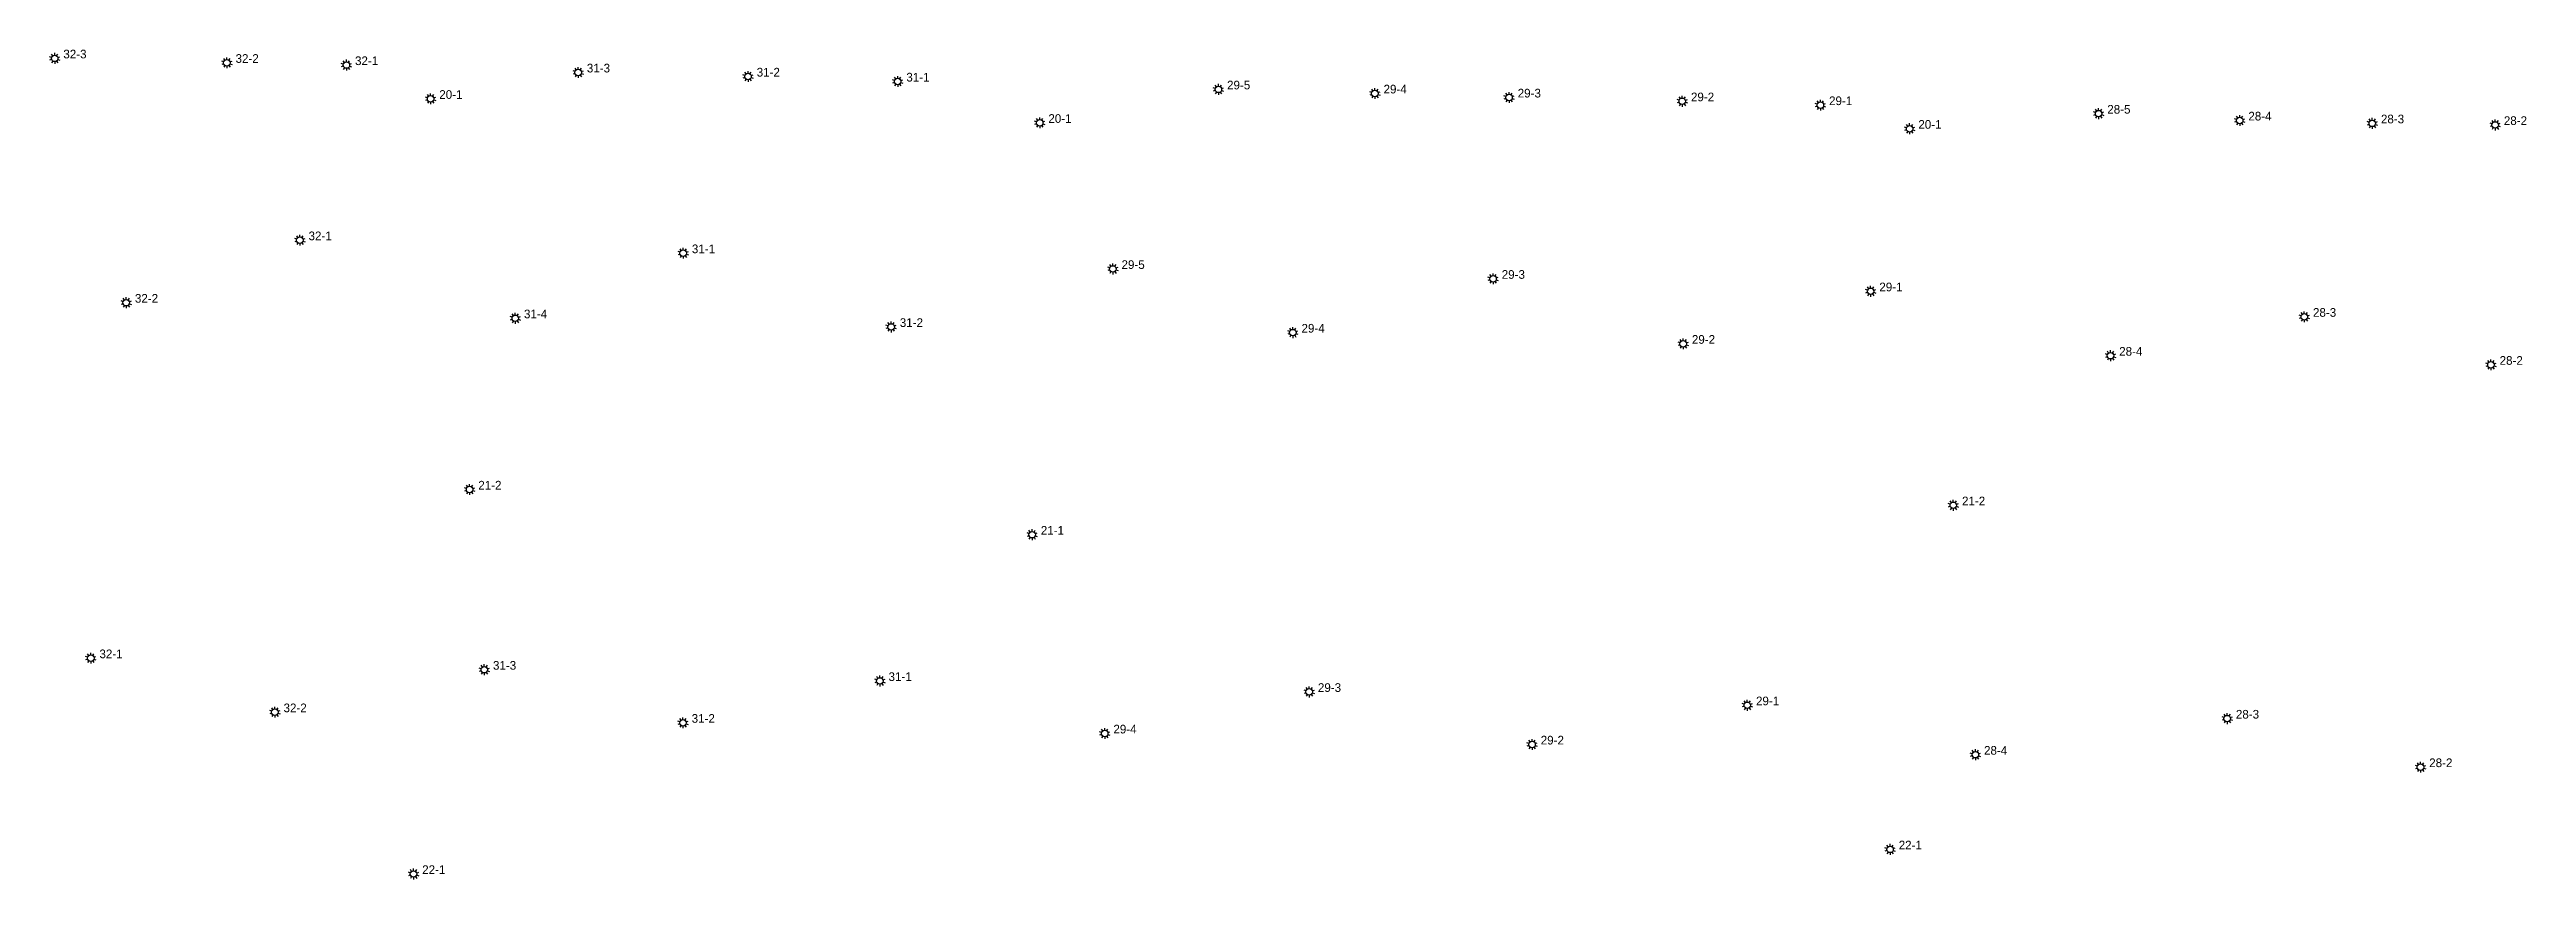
# Model space of a CAD drawing. Header units: inches. Extents: x 486468 to 494393, y 5455952 to 5461583.
# Drawn here: x 487119 to 487690, y 5457082 to 5457273 of the extents above; entities that cross this region are included whole.
import ezdxf

# ---------------------------------------------------------------- set-up
doc = ezdxf.new("R2010")
doc.units = ezdxf.units.IN
doc.header["$MEASUREMENT"] = 0
doc.layers.add('StreetLightingPoles', color=10, linetype='Continuous')

msp = doc.modelspace()

# ---------------------------------------------------------------- texts
at = {"layer": 'StreetLightingPoles'}
for s, p in [('32-3', (487121.906, 5457271.389)), ('32-2', (487161.631, 5457270.362)), ('32-1', (487189.199, 5457269.848)), ('31-3', (487242.679, 5457268.148)), ('31-2', (487281.863, 5457267.202)), ('31-1', (487316.388, 5457266.052)), ('29-5', (487390.381, 5457264.241)), ('29-4', (487426.481, 5457263.311)), ('20-1', (487208.63, 5457262.059)), ('29-3', (487457.438, 5457262.375)), ('29-2', (487497.403, 5457261.496)), ('29-1', (487529.267, 5457260.616)), ('28-5', (487593.453, 5457258.645)), ('20-1', (487349.159, 5457256.526)), ('20-1', (487549.862, 5457255.167)), ('28-4', (487626.004, 5457257.071)), ('28-3', (487656.587, 5457256.415)), ('28-2', (487684.945, 5457256.039)), ('32-1', (487178.47, 5457229.471)), ('31-1', (487266.909, 5457226.483)), ('29-5', (487366.032, 5457222.846)), ('29-3', (487453.751, 5457220.577)), ('29-1', (487540.866, 5457217.689)), ('32-2', (487138.414, 5457215.069)), ('28-3', (487640.91, 5457211.822)), ('31-4', (487228.171, 5457211.468)), ('31-2', (487314.879, 5457209.477)), ('29-4', (487407.555, 5457208.168)), ('29-2', (487497.616, 5457205.602)), ('28-4', (487596.204, 5457202.852)), ('28-2', (487683.969, 5457200.756)), ('21-2', (487217.632, 5457171.991)), ('21-2', (487559.935, 5457168.355)), ('21-1', (487347.416, 5457161.589)), ('32-1', (487130.229, 5457133.108)), ('31-3', (487221.022, 5457130.46)), ('31-1', (487312.281, 5457127.859)), ('32-2', (487172.703, 5457120.659)), ('29-3', (487411.341, 5457125.341)), ('29-1', (487512.407, 5457122.259)), ('31-2', (487266.861, 5457118.231)), ('29-4', (487364.156, 5457115.77)), ('28-3', (487623.126, 5457119.189)), ('29-2', (487462.748, 5457113.225)), ('28-4', (487565.022, 5457110.869)), ('28-2', (487667.726, 5457108.003)), ('22-1', (487545.336, 5457089.039)), ('22-1', (487204.689, 5457083.366))]:
    msp.add_text(s, height=2, dxfattribs=at).set_placement(p)

# ---------------------------------------------------------------- blocks, each defined once
blk = doc.blocks.new('Light')
at = {"color": 255}
for p, q in [((-0.71, 0.23), (-1.19, 0.39)), ((-0.44, 0.61), (-0.73, 1.01)), ((0, 0.75), (0, 1.25)), ((0.44, 0.61), (0.73, 1.01)), ((0.71, 0.23), (1.19, 0.39)), ((-0.71, -0.23), (-1.19, -0.39)), ((-0.44, -0.61), (-0.73, -1.01)), ((0, -0.75), (0, -1.25)), ((0.44, -0.61), (0.73, -1.01)), ((0.71, -0.23), (1.19, -0.39))]:
    blk.add_line(p, q, dxfattribs=at)
blk.add_circle((0, 0), 0.75, dxfattribs=at)

# ---------------------------------------------------------------- block references
at = {"layer": 'StreetLightingPoles'}
for p in [(487119.906, 5457271.389), (487159.631, 5457270.362), (487187.199, 5457269.848), (487240.679, 5457268.148), (487279.863, 5457267.202), (487314.388, 5457266.052), (487388.381, 5457264.241), (487206.63, 5457262.059), (487424.481, 5457263.311), (487455.438, 5457262.375), (487495.403, 5457261.496), (487527.267, 5457260.616), (487591.453, 5457258.645), (487347.159, 5457256.526), (487547.862, 5457255.167), (487624.004, 5457257.071), (487654.587, 5457256.415), (487682.945, 5457256.039), (487176.47, 5457229.471), (487264.909, 5457226.483), (487364.032, 5457222.846), (487451.751, 5457220.577), (487136.414, 5457215.069), (487538.866, 5457217.689), (487226.171, 5457211.468), (487312.879, 5457209.477), (487405.555, 5457208.168), (487638.91, 5457211.822), (487495.616, 5457205.602), (487594.204, 5457202.852), (487681.969, 5457200.756), (487215.632, 5457171.991), (487557.935, 5457168.355), (487345.416, 5457161.589), (487128.229, 5457133.108), (487219.022, 5457130.46), (487310.281, 5457127.859), (487409.341, 5457125.341), (487510.407, 5457122.259), (487170.703, 5457120.659), (487264.861, 5457118.231), (487362.156, 5457115.77), (487621.126, 5457119.189), (487460.748, 5457113.225), (487563.022, 5457110.869), (487665.726, 5457108.003), (487543.336, 5457089.039), (487202.689, 5457083.366)]:
    msp.add_blockref('Light', p, dxfattribs=at)

msp.set_redraw_order([(e.dxf.handle, doc.entitydb.next_handle()) for e in msp.query("TEXT MTEXT ATTDEF DIMENSION ARC_DIMENSION")])  # texts and dimensions are drawn at this point

doc.saveas('drawing.dxf')
